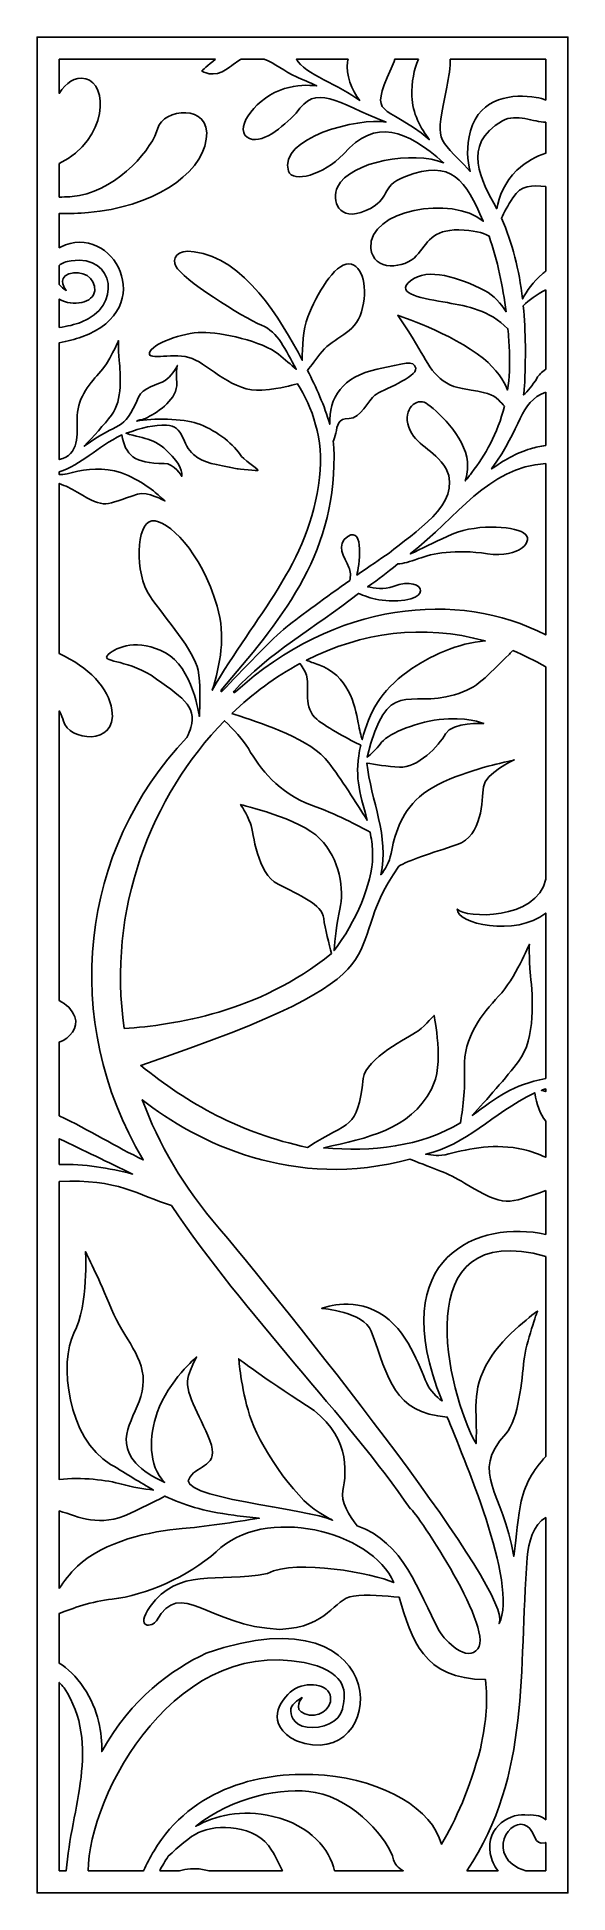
# Model space of a CAD drawing. Header units: centimetres. Extents: x -6.6 to -1.5, y -9 to 9.
import ezdxf

# ---------------------------------------------------------------- set-up
doc = ezdxf.new("R2010")
doc.units = ezdxf.units.CM
doc.header["$MEASUREMENT"] = 0
doc.layers.add('layer 1', color=7, linetype='Continuous')

msp = doc.modelspace()

# ---------------------------------------------------------------- linework, layer by layer
at = {"layer": 'layer 1', "color": 250}
for points, knots in [([(-1.71383, -9.00021), (-1.71383, -9.00021), (-2.63257, -9.00021), (-2.63257, -9.00021), (-2.63257, -9.00021), (-2.63257, -9.00021), (-3.08575, -9.00021), (-3.08575, -9.00021), (-3.08575, -9.00021), (-3.08575, -9.00021), (-3.75516, -9.00021), (-3.75516, -9.00021), (-3.75516, -9.00021), (-3.75516, -9.00021), (-4.15284, -9.00021), (-4.15284, -9.00021), (-4.15284, -9.00021), (-4.15284, -9.00021), (-4.68843, -9.00021), (-4.68843, -9.00021), (-4.68843, -9.00021), (-4.68843, -9.00021), (-5.10957, -9.00021), (-5.10957, -9.00021), (-5.10957, -9.00021), (-5.10957, -9.00021), (-5.41164, -9.00021), (-5.41164, -9.00021), (-5.41164, -9.00021), (-5.41164, -9.00021), (-5.54021, -9.00021), (-5.54021, -9.00021), (-5.54021, -9.00021), (-5.54021, -9.00021), (-5.54441, -9.00021), (-5.54441, -9.00021), (-5.54441, -9.00021), (-5.54441, -9.00021), (-5.69159, -9.00021), (-5.69159, -9.00021), (-5.69159, -9.00021), (-5.69159, -9.00021), (-6.14824, -9.00021), (-6.14824, -9.00021), (-6.14824, -9.00021), (-6.14824, -9.00021), (-6.36315, -9.00021), (-6.36315, -9.00021), (-6.36315, -9.00021), (-6.36315, -9.00021), (-6.42837, -9.00021), (-6.42837, -9.00021), (-6.42837, -9.00021), (-6.42837, -9.00021), (-6.64267, -9.00021), (-6.64267, -9.00021), (-6.64267, -9.00021), (-6.64267, -9.00021), (-6.64267, -8.78591), (-6.64267, -8.78591), (-6.64267, -8.78591), (-6.64267, -8.78591), (-6.64267, -6.81738), (-6.64267, -6.81738), (-6.64267, -6.81738), (-6.64267, -6.81738), (-6.64267, -6.69259), (-6.64267, -6.69259), (-6.64267, -6.69259), (-6.64267, -6.69259), (-6.64267, -5.27371), (-6.64267, -5.27371), (-6.64267, -5.27371), (-6.64267, -5.27371), (-6.64267, -5.04849), (-6.64267, -5.04849), (-6.64267, -5.04849), (-6.64267, -5.04849), (-6.64267, -2.09272), (-6.64267, -2.09272), (-6.64267, -2.09272), (-6.64267, -2.09272), (-6.64267, -1.95543), (-6.64267, -1.95543), (-6.64267, -1.95543), (-6.64267, -1.95543), (-6.64267, -1.57958), (-6.64267, -1.57958), (-6.64267, -1.57958), (-6.64267, -1.57958), (-6.64267, -1.349), (-6.64267, -1.349), (-6.64267, -1.349), (-6.64267, -1.349), (-6.64267, -0.69962), (-6.64267, -0.69962), (-6.64267, -0.69962), (-6.64267, -0.69962), (-6.64267, -0.53731), (-6.64267, -0.53731), (-6.64267, -0.53731), (-6.64267, -0.53731), (-6.64267, -0.36865), (-6.64267, -0.36865), (-6.64267, -0.36865), (-6.64267, -0.36865), (-6.64267, -0.30797), (-6.64267, -0.30797), (-6.64267, -0.30797), (-6.64267, -0.30797), (-6.64267, 0.5781), (-6.64267, 0.5781), (-6.64267, 0.5781), (-6.64267, 0.5781), (-6.64267, 1.09699), (-6.64267, 1.09699), (-6.64267, 1.09699), (-6.64267, 1.09699), (-6.64267, 2.73824), (-6.64267, 2.73824), (-6.64267, 2.73824), (-6.64267, 2.73824), (-6.64267, 3.10302), (-6.64267, 3.10302), (-6.64267, 3.10302), (-6.64267, 3.10302), (-6.64267, 6.01589), (-6.64267, 6.01589), (-6.64267, 6.01589), (-6.64267, 6.01589), (-6.64267, 6.17712), (-6.64267, 6.17712), (-6.64267, 6.17712), (-6.64267, 6.17712), (-6.64267, 7.31005), (-6.64267, 7.31005), (-6.64267, 7.31005), (-6.64267, 7.31005), (-6.64267, 7.46806), (-6.64267, 7.46806), (-6.64267, 7.46806), (-6.64267, 7.46806), (-6.64267, 7.69772), (-6.64267, 7.69772), (-6.64267, 7.69772), (-6.64267, 7.69772), (-6.64267, 8.04737), (-6.64267, 8.04737), (-6.64267, 8.04737), (-6.64267, 8.04737), (-6.64267, 8.78647), (-6.64267, 8.78647), (-6.64267, 8.78647), (-6.64267, 8.78647), (-6.64267, 9.00077), (-6.64267, 9.00077), (-6.64267, 9.00077), (-6.64267, 9.00077), (-6.42837, 9.00077), (-6.42837, 9.00077), (-6.42837, 9.00077), (-6.42837, 9.00077), (-4.57199, 9.00077), (-4.57199, 9.00077), (-4.57199, 9.00077), (-4.57199, 9.00077), (-4.42942, 9.00077), (-4.42942, 9.00077), (-4.42942, 9.00077), (-4.42942, 9.00077), (-4.242, 9.00077), (-4.242, 9.00077), (-4.242, 9.00077), (-4.242, 9.00077), (-4.01738, 9.00077), (-4.01738, 9.00077), (-4.01738, 9.00077), (-4.01738, 9.00077), (-3.4804, 9.00077), (-3.4804, 9.00077), (-3.4804, 9.00077), (-3.4804, 9.00077), (-3.17938, 9.00077), (-3.17938, 9.00077), (-3.17938, 9.00077), (-3.17938, 9.00077), (-1.71383, 9.00077), (-1.71383, 9.00077), (-1.71383, 9.00077), (-1.71383, 9.00077), (-1.49953, 9.00077), (-1.49953, 9.00077), (-1.49953, 9.00077), (-1.49953, 9.00077), (-1.49953, 8.78647), (-1.49953, 8.78647), (-1.49953, 8.78647), (-1.49953, 8.78647), (-1.49953, 7.90035), (-1.49953, 7.90035), (-1.49953, 7.90035), (-1.49953, 7.90035), (-1.49953, 7.5545), (-1.49953, 7.5545), (-1.49953, 7.5545), (-1.49953, 7.5545), (-1.49953, 6.88002), (-1.49953, 6.88002), (-1.49953, 6.88002), (-1.49953, 6.88002), (-1.49953, 6.65103), (-1.49953, 6.65103), (-1.49953, 6.65103), (-1.49953, 6.65103), (-1.49953, 5.88979), (-1.49953, 5.88979), (-1.49953, 5.88979), (-1.49953, 5.88979), (-1.49953, 5.6039), (-1.49953, 5.6039), (-1.49953, 5.6039), (-1.49953, 5.6039), (-1.49953, 5.06059), (-1.49953, 5.06059), (-1.49953, 5.06059), (-1.49953, 5.06059), (-1.49953, 4.85913), (-1.49953, 4.85913), (-1.49953, 4.85913), (-1.49953, 4.85913), (-1.49953, 3.07661), (-1.49953, 3.07661), (-1.49953, 3.07661), (-1.49953, 3.07661), (-1.49953, 2.75442), (-1.49953, 2.75442), (-1.49953, 2.75442), (-1.49953, 2.75442), (-1.49953, 0.77417), (-1.49953, 0.77417), (-1.49953, 0.77417), (-1.49953, 0.77417), (-1.49953, 0.5054), (-1.49953, 0.5054), (-1.49953, 0.5054), (-1.49953, 0.5054), (-1.49953, 0.21757), (-1.49953, 0.21757), (-1.49953, 0.21757), (-1.49953, 0.21757), (-1.49953, 0.20114), (-1.49953, 0.20114), (-1.49953, 0.20114), (-1.49953, 0.20114), (-1.49953, -0.57614), (-1.49953, -0.57614), (-1.49953, -0.57614), (-1.49953, -0.57614), (-1.49953, -1.01437), (-1.49953, -1.01437), (-1.49953, -1.01437), (-1.49953, -1.01437), (-1.49953, -1.05732), (-1.49953, -1.05732), (-1.49953, -1.05732), (-1.49953, -1.05732), (-1.49953, -1.13579), (-1.49953, -1.13579), (-1.49953, -1.13579), (-1.49953, -1.13579), (-1.49953, -1.26198), (-1.49953, -1.26198), (-1.49953, -1.26198), (-1.49953, -1.26198), (-1.49953, -1.64338), (-1.49953, -1.64338), (-1.49953, -1.64338), (-1.49953, -1.64338), (-1.49953, -1.98271), (-1.49953, -1.98271), (-1.49953, -1.98271), (-1.49953, -1.98271), (-1.49953, -2.13654), (-1.49953, -2.13654), (-1.49953, -2.13654), (-1.49953, -2.13654), (-1.49953, -2.68576), (-1.49953, -2.68576), (-1.49953, -2.68576), (-1.49953, -2.68576), (-1.49953, -3.02459), (-1.49953, -3.02459), (-1.49953, -3.02459), (-1.49953, -3.02459), (-1.49953, -4.56991), (-1.49953, -4.56991), (-1.49953, -4.56991), (-1.49953, -4.56991), (-1.49953, -5.15422), (-1.49953, -5.15422), (-1.49953, -5.15422), (-1.49953, -5.15422), (-1.49953, -8.78591), (-1.49953, -8.78591), (-1.49953, -8.78591), (-1.49953, -8.78591), (-1.49953, -8.82306), (-1.49953, -8.82306), (-1.49953, -8.82306), (-1.49953, -8.82306), (-1.49953, -8.95563), (-1.49953, -8.95563), (-1.49953, -8.95563), (-1.49953, -8.95563), (-1.49953, -9.00021), (-1.49953, -9.00021), (-1.49953, -9.00021), (-1.49953, -9.00021), (-1.71383, -9.00021), (-1.71383, -9.00021)], [0, 0, 0, 0, 0.01234568, 0.01234568, 0.01234568, 0.01234568, 0.02469136, 0.02469136, 0.02469136, 0.02469136, 0.03703704, 0.03703704, 0.03703704, 0.03703704, 0.04938272, 0.04938272, 0.04938272, 0.04938272, 0.0617284, 0.0617284, 0.0617284, 0.0617284, 0.07407407, 0.07407407, 0.07407407, 0.07407407, 0.08641975, 0.08641975, 0.08641975, 0.08641975, 0.09876543, 0.09876543, 0.09876543, 0.09876543, 0.11111111, 0.11111111, 0.11111111, 0.11111111, 0.12345679, 0.12345679, 0.12345679, 0.12345679, 0.13580247, 0.13580247, 0.13580247, 0.13580247, 0.14814815, 0.14814815, 0.14814815, 0.14814815, 0.16049383, 0.16049383, 0.16049383, 0.16049383, 0.17283951, 0.17283951, 0.17283951, 0.17283951, 0.18518519, 0.18518519, 0.18518519, 0.18518519, 0.19753086, 0.19753086, 0.19753086, 0.19753086, 0.20987654, 0.20987654, 0.20987654, 0.20987654, 0.22222222, 0.22222222, 0.22222222, 0.22222222, 0.2345679, 0.2345679, 0.2345679, 0.2345679, 0.24691358, 0.24691358, 0.24691358, 0.24691358, 0.25925926, 0.25925926, 0.25925926, 0.25925926, 0.27160494, 0.27160494, 0.27160494, 0.27160494, 0.28395062, 0.28395062, 0.28395062, 0.28395062, 0.2962963, 0.2962963, 0.2962963, 0.2962963, 0.30864198, 0.30864198, 0.30864198, 0.30864198, 0.32098765, 0.32098765, 0.32098765, 0.32098765, 0.33333333, 0.33333333, 0.33333333, 0.33333333, 0.34567901, 0.34567901, 0.34567901, 0.34567901, 0.35802469, 0.35802469, 0.35802469, 0.35802469, 0.37037037, 0.37037037, 0.37037037, 0.37037037, 0.38271605, 0.38271605, 0.38271605, 0.38271605, 0.39506173, 0.39506173, 0.39506173, 0.39506173, 0.40740741, 0.40740741, 0.40740741, 0.40740741, 0.41975309, 0.41975309, 0.41975309, 0.41975309, 0.43209877, 0.43209877, 0.43209877, 0.43209877, 0.44444444, 0.44444444, 0.44444444, 0.44444444, 0.45679012, 0.45679012, 0.45679012, 0.45679012, 0.4691358, 0.4691358, 0.4691358, 0.4691358, 0.48148148, 0.48148148, 0.48148148, 0.48148148, 0.49382716, 0.49382716, 0.49382716, 0.49382716, 0.50617284, 0.50617284, 0.50617284, 0.50617284, 0.51851852, 0.51851852, 0.51851852, 0.51851852, 0.5308642, 0.5308642, 0.5308642, 0.5308642, 0.54320988, 0.54320988, 0.54320988, 0.54320988, 0.55555556, 0.55555556, 0.55555556, 0.55555556, 0.56790123, 0.56790123, 0.56790123, 0.56790123, 0.58024691, 0.58024691, 0.58024691, 0.58024691, 0.59259259, 0.59259259, 0.59259259, 0.59259259, 0.60493827, 0.60493827, 0.60493827, 0.60493827, 0.61728395, 0.61728395, 0.61728395, 0.61728395, 0.62962963, 0.62962963, 0.62962963, 0.62962963, 0.64197531, 0.64197531, 0.64197531, 0.64197531, 0.65432099, 0.65432099, 0.65432099, 0.65432099, 0.66666667, 0.66666667, 0.66666667, 0.66666667, 0.67901235, 0.67901235, 0.67901235, 0.67901235, 0.69135802, 0.69135802, 0.69135802, 0.69135802, 0.7037037, 0.7037037, 0.7037037, 0.7037037, 0.71604938, 0.71604938, 0.71604938, 0.71604938, 0.72839506, 0.72839506, 0.72839506, 0.72839506, 0.74074074, 0.74074074, 0.74074074, 0.74074074, 0.75308642, 0.75308642, 0.75308642, 0.75308642, 0.7654321, 0.7654321, 0.7654321, 0.7654321, 0.77777778, 0.77777778, 0.77777778, 0.77777778, 0.79012346, 0.79012346, 0.79012346, 0.79012346, 0.80246914, 0.80246914, 0.80246914, 0.80246914, 0.81481481, 0.81481481, 0.81481481, 0.81481481, 0.82716049, 0.82716049, 0.82716049, 0.82716049, 0.83950617, 0.83950617, 0.83950617, 0.83950617, 0.85185185, 0.85185185, 0.85185185, 0.85185185, 0.86419753, 0.86419753, 0.86419753, 0.86419753, 0.87654321, 0.87654321, 0.87654321, 0.87654321, 0.88888889, 0.88888889, 0.88888889, 0.88888889, 0.90123457, 0.90123457, 0.90123457, 0.90123457, 0.91358025, 0.91358025, 0.91358025, 0.91358025, 0.92592593, 0.92592593, 0.92592593, 0.92592593, 0.9382716, 0.9382716, 0.9382716, 0.9382716, 0.95061728, 0.95061728, 0.95061728, 0.95061728, 0.96296296, 0.96296296, 0.96296296, 0.96296296, 0.97530864, 0.97530864, 0.97530864, 0.97530864, 1, 1, 1, 1]), ([(-4.91269, 8.78647), (-4.99136, 8.72931), (-5.0472, 8.673), (-5.0472, 8.673), (-5.0472, 8.673), (-5.0472, 8.673), (-4.93481, 8.59498), (-4.80197, 8.69207), (-4.80197, 8.69207), (-4.73988, 8.73741), (-4.69893, 8.76773), (-4.6644, 8.78647), (-4.6644, 8.78647), (-4.6644, 8.78647), (-4.44253, 8.78647), (-4.44253, 8.78647), (-4.44253, 8.78647), (-4.33552, 8.74649), (-4.24913, 8.66798), (-4.12881, 8.61563), (-4.12881, 8.61563), (-4.07644, 8.59284), (-4.00899, 8.56292), (-3.93226, 8.52754), (-3.93226, 8.52754), (-4.01744, 8.53783), (-4.12712, 8.53752), (-4.24493, 8.50182), (-4.24493, 8.50182), (-4.50653, 8.42271), (-4.7375, 8.12604), (-4.60843, 8.03122), (-4.60843, 8.03122), (-4.47938, 7.93638), (-4.25995, 8.13418), (-4.13279, 8.26237), (-4.13279, 8.26237), (-3.93764, 8.55869), (-3.74643, 8.36611), (-3.26114, 8.17606), (-3.26114, 8.17606), (-3.52545, 8.2248), (-4.31247, 8.02267), (-4.20812, 7.69977), (-4.20812, 7.69977), (-4.16594, 7.58116), (-3.8664, 7.66506), (-3.67476, 7.86492), (-3.67476, 7.86492), (-3.36439, 8.22273), (-3.0584, 8.09619), (-2.70406, 7.78266), (-2.70406, 7.78266), (-2.99163, 7.90047), (-3.60669, 7.80058), (-3.7307, 7.54666), (-3.7307, 7.54666), (-3.79223, 7.42092), (-3.7246, 7.20035), (-3.45856, 7.31767), (-3.45856, 7.31767), (-3.19251, 7.43482), (-3.33828, 7.54628), (-3.07403, 7.64827), (-3.07403, 7.64827), (-2.62172, 7.82301), (-2.49059, 7.61141), (-2.31949, 7.21486), (-2.31949, 7.21486), (-2.62019, 7.46782), (-3.43948, 7.32896), (-3.40793, 6.9524), (-3.40793, 6.9524), (-3.3884, 6.72037), (-3.07561, 6.75704), (-2.96792, 6.87908), (-2.96792, 6.87908), (-2.8602, 7.0012), (-2.81636, 7.13603), (-2.55534, 7.13086), (-2.55534, 7.13086), (-2.41451, 7.12794), (-2.32772, 7.10671), (-2.2634, 7.06999), (-2.2634, 7.06999), (-2.17924, 6.83298), (-2.12845, 6.57847), (-2.09868, 6.33669), (-2.09868, 6.33669), (-2.1472, 6.41651), (-2.21464, 6.49499), (-2.30653, 6.54235), (-2.30653, 6.54235), (-2.55327, 6.66956), (-2.85915, 6.77055), (-3.02423, 6.63767), (-3.02423, 6.63767), (-3.18939, 6.5047), (-2.89489, 6.46608), (-2.66607, 6.42492), (-2.66607, 6.42492), (-2.47105, 6.38983), (-2.26269, 6.35305), (-2.08082, 6.17153), (-2.08082, 6.17153), (-2.07442, 6.09962), (-2.06958, 6.02959), (-2.06618, 5.96236), (-2.06618, 5.96236), (-2.05907, 5.82225), (-2.06604, 5.69416), (-2.08353, 5.57649), (-2.08353, 5.57649), (-2.12017, 5.66883), (-2.18889, 5.77758), (-2.3185, 5.88247), (-2.3185, 5.88247), (-2.63427, 6.13796), (-3.14775, 6.30171), (-3.14775, 6.30171), (-3.14775, 6.30171), (-3.14775, 6.30171), (-3.09099, 6.228), (-2.96605, 6.01826), (-2.96605, 6.01826), (-2.84111, 5.80855), (-2.76815, 5.63381), (-2.52082, 5.59111), (-2.52082, 5.59111), (-2.27353, 5.54848), (-2.23652, 5.54554), (-2.16958, 5.47877), (-2.16958, 5.47877), (-2.14974, 5.45899), (-2.13103, 5.43944), (-2.11405, 5.42153), (-2.11405, 5.42153), (-2.18057, 5.15038), (-2.30373, 4.94197), (-2.42937, 4.77703), (-2.42937, 4.77703), (-2.44925, 4.75091), (-2.47084, 4.72394), (-2.49328, 4.69652), (-2.49328, 4.69652), (-2.47764, 4.75181), (-2.46845, 4.81372), (-2.47329, 4.88037), (-2.47329, 4.88037), (-2.49106, 5.12766), (-2.78657, 5.39701), (-2.87378, 5.45009), (-2.87378, 5.45009), (-2.961, 5.50309), (-3.10403, 5.39906), (-3.04118, 5.21739), (-3.04118, 5.21739), (-2.9784, 5.03564), (-2.80333, 5.01412), (-2.67752, 4.81202), (-2.67752, 4.81202), (-2.51337, 4.46956), (-3.0045, 4.19059), (-3.2312, 3.99521), (-3.2312, 3.99521), (-3.32156, 3.934), (-3.41949, 3.86971), (-3.54382, 3.78209), (-3.54382, 3.78209), (-3.52557, 3.85583), (-3.46496, 4.26166), (-3.63264, 4.15769), (-3.63264, 4.15769), (-3.75356, 4.0827), (-3.66599, 3.95285), (-3.62115, 3.85709), (-3.62115, 3.85709), (-3.60295, 3.81817), (-3.60419, 3.77197), (-3.61194, 3.73079), (-3.61194, 3.73079), (-3.83762, 3.57123), (-4.07986, 3.39516), (-4.23131, 3.27536), (-4.23131, 3.27536), (-4.34567, 3.18484), (-4.68053, 2.83584), (-4.84321, 2.66193), (-4.84321, 2.66193), (-4.85528, 2.64424), (-4.86735, 2.65655), (-4.86053, 2.66552), (-4.86053, 2.66552), (-4.29725, 3.32291), (-3.75579, 3.95773), (-3.76563, 4.93666), (-3.76563, 4.93666), (-3.76413, 4.98277), (-3.76753, 5.02955), (-3.7735, 5.07682), (-3.7735, 5.07682), (-3.76575, 5.0982), (-3.75682, 5.12581), (-3.74902, 5.15822), (-3.74902, 5.15822), (-3.73085, 5.23361), (-3.73206, 5.30284), (-3.62005, 5.30176), (-3.62005, 5.30176), (-3.50807, 5.30049), (-3.43109, 5.47884), (-3.3693, 5.52764), (-3.3693, 5.52764), (-3.30751, 5.57661), (-2.95633, 5.70246), (-2.97426, 5.78839), (-2.97426, 5.78839), (-2.99228, 5.87435), (-3.08094, 5.83533), (-3.34909, 5.77969), (-3.34909, 5.77969), (-3.68407, 5.71029), (-3.81683, 5.50043), (-3.80749, 5.2457), (-3.80749, 5.2457), (-3.85617, 5.42537), (-3.94015, 5.60516), (-4.02277, 5.76754), (-4.02277, 5.76754), (-3.98927, 5.8124), (-3.93942, 5.87825), (-3.88023, 5.95245), (-3.88023, 5.95245), (-3.77069, 6.08973), (-3.56158, 6.11926), (-3.49869, 6.33719), (-3.49869, 6.33719), (-3.43585, 6.55495), (-3.48218, 6.79693), (-3.62194, 6.80035), (-3.62194, 6.80035), (-3.76171, 6.80376), (-3.93719, 6.50262), (-4.01861, 6.28615), (-4.01861, 6.28615), (-4.06505, 6.16256), (-4.07454, 5.99142), (-4.07414, 5.86693), (-4.07414, 5.86693), (-4.28039, 6.26308), (-4.63984, 6.86365), (-5.12186, 6.9192), (-5.12186, 6.9192), (-5.29586, 6.94365), (-5.33589, 6.84794), (-5.29715, 6.77939), (-5.29715, 6.77939), (-5.24572, 6.66001), (-4.65451, 6.28271), (-4.46718, 6.20645), (-4.46718, 6.20645), (-4.30876, 6.14188), (-4.23648, 5.96855), (-4.13224, 5.77973), (-4.13224, 5.77973), (-4.18109, 5.82143), (-4.24097, 5.87211), (-4.30397, 5.92456), (-4.30397, 5.92456), (-4.45728, 6.05187), (-4.85832, 6.13751), (-5.04533, 6.137), (-5.04533, 6.137), (-5.23232, 6.13642), (-5.53536, 6.02221), (-5.55445, 5.93911), (-5.55445, 5.93911), (-5.57356, 5.8561), (-5.31023, 5.95046), (-5.1405, 5.88328), (-5.1405, 5.88328), (-4.97079, 5.81602), (-4.74009, 5.55183), (-4.46624, 5.57628), (-4.46624, 5.57628), (-4.24454, 5.59603), (-4.19857, 5.61876), (-4.11998, 5.63915), (-4.11998, 5.63915), (-3.97947, 5.41276), (-3.86138, 5.10801), (-3.90573, 4.72982), (-3.90573, 4.72982), (-4.00527, 3.8798), (-4.5291, 3.39778), (-4.94567, 2.66616), (-4.94567, 2.66616), (-4.86974, 2.91445), (-4.81159, 3.18224), (-4.89862, 3.48184), (-4.89862, 3.48184), (-5.05177, 4.00893), (-5.37904, 4.32681), (-5.53069, 4.30812), (-5.53069, 4.30812), (-5.68235, 4.28944), (-5.70247, 3.79915), (-5.55061, 3.57961), (-5.55061, 3.57961), (-5.39877, 3.3601), (-5.11791, 3.0459), (-5.08381, 2.85877), (-5.08381, 2.85877), (-5.04964, 2.67163), (-5.07072, 2.41199), (-5.07072, 2.41199), (-5.07072, 2.41199), (-5.07072, 2.41199), (-5.1358, 2.89358), (-5.40014, 3.02981), (-5.40014, 3.02981), (-5.66452, 3.16602), (-5.86966, 3.09004), (-5.95354, 3.0122), (-5.95354, 3.0122), (-6.03741, 2.93432), (-5.79052, 2.96856), (-5.53804, 2.81021), (-5.53804, 2.81021), (-5.24849, 2.6055), (-5.09082, 2.51548), (-5.15257, 2.30518), (-5.15257, 2.30518), (-5.16139, 2.27513), (-5.17469, 2.24264), (-5.19272, 2.207), (-5.19272, 2.207), (-6.22574, 1.12115), (-6.4227, -0.53427), (-5.61521, -1.88977), (-5.61521, -1.88977), (-5.86603, -1.77004), (-6.14375, -1.59839), (-6.42837, -1.46142), (-6.42837, -1.46142), (-6.42837, -1.46142), (-6.42837, -0.74787), (-6.42837, -0.74787), (-6.42837, -0.74787), (-6.32426, -0.70989), (-6.2378, -0.60622), (-6.27763, -0.50364), (-6.27763, -0.50364), (-6.30536, -0.43221), (-6.35847, -0.37841), (-6.42837, -0.34531), (-6.42837, -0.34531), (-6.42837, 0.59447), (-6.42837, 1.52145), (-6.42837, 2.46548), (-6.42837, 2.46548), (-6.40849, 2.42822), (-6.39474, 2.39414), (-6.38798, 2.36532), (-6.38798, 2.36532), (-6.34493, 2.18162), (-5.86663, 2.11219), (-5.91756, 2.47223), (-5.91756, 2.47223), (-5.94863, 2.69184), (-6.14483, 2.88868), (-6.42837, 3.02082), (-6.42837, 3.02082), (-6.42837, 3.02082), (-6.42837, 4.67111), (-6.42837, 4.67111), (-6.42837, 4.67111), (-6.36642, 4.64665), (-6.31675, 4.62464), (-6.25324, 4.58629), (-6.25324, 4.58629), (-5.97036, 4.41544), (-5.99461, 4.46672), (-5.66966, 4.56728), (-5.66966, 4.56728), (-5.57359, 4.59701), (-5.40493, 4.50238), (-5.40493, 4.50238), (-5.40493, 4.50238), (-5.40493, 4.50238), (-5.40493, 4.50238), (-5.46841, 4.56002), (-5.46841, 4.56002), (-5.53192, 4.61764), (-5.71922, 4.75404), (-5.89146, 4.79348), (-5.89146, 4.79348), (-6.06374, 4.83289), (-6.22051, 4.79982), (-6.3505, 4.76578), (-6.3505, 4.76578), (-6.38232, 4.75746), (-6.40647, 4.75594), (-6.42837, 4.7571), (-6.42837, 4.7571), (-6.42837, 4.7571), (-6.42837, 4.78245), (-6.42837, 4.78245), (-6.42837, 4.78245), (-6.21469, 4.85377), (-6.06739, 5.02081), (-5.82127, 5.14244), (-5.82127, 5.14244), (-5.7919, 4.9523), (-5.70104, 4.86034), (-5.41316, 4.86583), (-5.41316, 4.86583), (-5.31218, 4.86773), (-5.24152, 4.73994), (-5.24152, 4.73994), (-5.24152, 4.73994), (-5.24152, 4.73994), (-5.22298, 4.8234), (-5.33468, 4.93492), (-5.33468, 4.93492), (-5.48608, 5.11021), (-5.59305, 5.10149), (-5.78069, 5.15747), (-5.78069, 5.15747), (-5.62947, 5.2107), (-5.50525, 5.24189), (-5.39052, 5.23777), (-5.39052, 5.23777), (-5.21614, 5.23145), (-5.2418, 5.04429), (-5.12683, 4.95158), (-5.12683, 4.95158), (-5.01185, 4.85891), (-4.92428, 4.86132), (-4.70549, 4.81463), (-4.70549, 4.81463), (-4.70282, 4.81406), (-4.49065, 4.78744), (-4.50138, 4.80064), (-4.50138, 4.80064), (-4.51541, 4.8179), (-4.64638, 4.90713), (-4.67632, 4.95189), (-4.67632, 4.95189), (-4.75596, 5.07097), (-4.92764, 5.19778), (-5.0921, 5.25351), (-5.0921, 5.25351), (-5.22807, 5.2996), (-5.52447, 5.3078), (-5.67762, 5.27602), (-5.67762, 5.27602), (-5.65449, 5.29249), (-5.62103, 5.28454), (-5.57402, 5.31079), (-5.57402, 5.31079), (-5.46235, 5.37317), (-5.28006, 5.48831), (-5.28972, 5.64909), (-5.28972, 5.64909), (-5.29616, 5.75665), (-5.28879, 5.79922), (-5.28327, 5.81569), (-5.28327, 5.81569), (-5.29828, 5.787), (-5.34522, 5.70402), (-5.40265, 5.6698), (-5.40265, 5.6698), (-5.47261, 5.62807), (-5.62233, 5.60027), (-5.66203, 5.50763), (-5.66203, 5.50763), (-5.80443, 5.15697), (-5.84926, 5.28472), (-6.18643, 5.03254), (-6.18643, 5.03254), (-6.10265, 5.12505), (-5.99292, 5.24112), (-5.92211, 5.33444), (-5.92211, 5.33444), (-5.81175, 5.47985), (-5.83543, 5.73522), (-5.84726, 5.8629), (-5.84726, 5.8629), (-5.85908, 5.99059), (-5.85475, 6.05683), (-5.85475, 6.05683), (-5.85475, 6.05683), (-5.85475, 6.05683), (-5.94258, 5.84423), (-6.04372, 5.73722), (-6.04372, 5.73722), (-6.14486, 5.6302), (-6.26227, 5.47951), (-6.25404, 5.29662), (-6.25404, 5.29662), (-6.25408, 5.15292), (-6.23145, 4.94817), (-6.42837, 4.90298), (-6.42837, 4.90298), (-6.42837, 4.90298), (-6.42837, 6.03678), (-6.42837, 6.03678), (-6.42837, 6.03678), (-6.3504, 6.04985), (-6.27671, 6.06872), (-6.2093, 6.09311), (-6.2093, 6.09311), (-5.44656, 6.36906), (-5.91243, 7.21844), (-6.41571, 6.96446), (-6.41571, 6.96446), (-6.42003, 6.96228), (-6.42425, 6.96006), (-6.42837, 6.9578), (-6.42837, 6.9578), (-6.42837, 6.9578), (-6.42837, 7.29134), (-6.42837, 7.29134), (-6.42837, 7.29134), (-6.33251, 7.28777), (-6.23736, 7.2905), (-6.14453, 7.29875), (-6.14453, 7.29875), (-5.54867, 7.35161), (-5.05416, 7.65049), (-5.00322, 8.01048), (-5.00322, 8.01048), (-4.95229, 8.37052), (-5.4306, 8.30109), (-5.47365, 8.11739), (-5.47365, 8.11739), (-5.51669, 7.93377), (-5.84335, 7.53653), (-6.23354, 7.46497), (-6.23354, 7.46497), (-6.29305, 7.45408), (-6.35868, 7.44886), (-6.42837, 7.44945), (-6.42837, 7.44945), (-6.42837, 7.44945), (-6.42837, 7.77412), (-6.42837, 7.77412), (-6.42837, 7.77412), (-5.9453, 8.01315), (-5.95896, 8.55151), (-6.17214, 8.59768), (-6.17214, 8.59768), (-6.2814, 8.62137), (-6.3606, 8.55643), (-6.42837, 8.45535), (-6.42837, 8.45535), (-6.42837, 8.45535), (-6.42837, 8.78647), (-6.42837, 8.78647), (-6.42837, 8.78647), (-6.42837, 8.78647), (-4.91269, 8.78647), (-4.91269, 8.78647)], [0, 0, 0, 0, 0.00704225, 0.00704225, 0.00704225, 0.00704225, 0.01408451, 0.01408451, 0.01408451, 0.01408451, 0.02112676, 0.02112676, 0.02112676, 0.02112676, 0.02816901, 0.02816901, 0.02816901, 0.02816901, 0.03521127, 0.03521127, 0.03521127, 0.03521127, 0.04225352, 0.04225352, 0.04225352, 0.04225352, 0.04929577, 0.04929577, 0.04929577, 0.04929577, 0.05633803, 0.05633803, 0.05633803, 0.05633803, 0.06338028, 0.06338028, 0.06338028, 0.06338028, 0.07042254, 0.07042254, 0.07042254, 0.07042254, 0.07746479, 0.07746479, 0.07746479, 0.07746479, 0.08450704, 0.08450704, 0.08450704, 0.08450704, 0.0915493, 0.0915493, 0.0915493, 0.0915493, 0.09859155, 0.09859155, 0.09859155, 0.09859155, 0.1056338, 0.1056338, 0.1056338, 0.1056338, 0.11267606, 0.11267606, 0.11267606, 0.11267606, 0.11971831, 0.11971831, 0.11971831, 0.11971831, 0.12676056, 0.12676056, 0.12676056, 0.12676056, 0.13380282, 0.13380282, 0.13380282, 0.13380282, 0.14084507, 0.14084507, 0.14084507, 0.14084507, 0.14788732, 0.14788732, 0.14788732, 0.14788732, 0.15492958, 0.15492958, 0.15492958, 0.15492958, 0.16197183, 0.16197183, 0.16197183, 0.16197183, 0.16901408, 0.16901408, 0.16901408, 0.16901408, 0.17605634, 0.17605634, 0.17605634, 0.17605634, 0.18309859, 0.18309859, 0.18309859, 0.18309859, 0.19014085, 0.19014085, 0.19014085, 0.19014085, 0.1971831, 0.1971831, 0.1971831, 0.1971831, 0.20422535, 0.20422535, 0.20422535, 0.20422535, 0.21126761, 0.21126761, 0.21126761, 0.21126761, 0.21830986, 0.21830986, 0.21830986, 0.21830986, 0.22535211, 0.22535211, 0.22535211, 0.22535211, 0.23239437, 0.23239437, 0.23239437, 0.23239437, 0.23943662, 0.23943662, 0.23943662, 0.23943662, 0.24647887, 0.24647887, 0.24647887, 0.24647887, 0.25352113, 0.25352113, 0.25352113, 0.25352113, 0.26056338, 0.26056338, 0.26056338, 0.26056338, 0.26760563, 0.26760563, 0.26760563, 0.26760563, 0.27464789, 0.27464789, 0.27464789, 0.27464789, 0.28169014, 0.28169014, 0.28169014, 0.28169014, 0.28873239, 0.28873239, 0.28873239, 0.28873239, 0.29577465, 0.29577465, 0.29577465, 0.29577465, 0.3028169, 0.3028169, 0.3028169, 0.3028169, 0.30985915, 0.30985915, 0.30985915, 0.30985915, 0.31690141, 0.31690141, 0.31690141, 0.31690141, 0.32394366, 0.32394366, 0.32394366, 0.32394366, 0.33098592, 0.33098592, 0.33098592, 0.33098592, 0.33802817, 0.33802817, 0.33802817, 0.33802817, 0.34507042, 0.34507042, 0.34507042, 0.34507042, 0.35211268, 0.35211268, 0.35211268, 0.35211268, 0.35915493, 0.35915493, 0.35915493, 0.35915493, 0.36619718, 0.36619718, 0.36619718, 0.36619718, 0.37323944, 0.37323944, 0.37323944, 0.37323944, 0.38028169, 0.38028169, 0.38028169, 0.38028169, 0.38732394, 0.38732394, 0.38732394, 0.38732394, 0.3943662, 0.3943662, 0.3943662, 0.3943662, 0.40140845, 0.40140845, 0.40140845, 0.40140845, 0.4084507, 0.4084507, 0.4084507, 0.4084507, 0.41549296, 0.41549296, 0.41549296, 0.41549296, 0.42253521, 0.42253521, 0.42253521, 0.42253521, 0.42957746, 0.42957746, 0.42957746, 0.42957746, 0.43661972, 0.43661972, 0.43661972, 0.43661972, 0.44366197, 0.44366197, 0.44366197, 0.44366197, 0.45070423, 0.45070423, 0.45070423, 0.45070423, 0.45774648, 0.45774648, 0.45774648, 0.45774648, 0.46478873, 0.46478873, 0.46478873, 0.46478873, 0.47183099, 0.47183099, 0.47183099, 0.47183099, 0.47887324, 0.47887324, 0.47887324, 0.47887324, 0.48591549, 0.48591549, 0.48591549, 0.48591549, 0.49295775, 0.49295775, 0.49295775, 0.49295775, 0.5, 0.5, 0.5, 0.5, 0.50704225, 0.50704225, 0.50704225, 0.50704225, 0.51408451, 0.51408451, 0.51408451, 0.51408451, 0.52112676, 0.52112676, 0.52112676, 0.52112676, 0.52816901, 0.52816901, 0.52816901, 0.52816901, 0.53521127, 0.53521127, 0.53521127, 0.53521127, 0.54225352, 0.54225352, 0.54225352, 0.54225352, 0.54929577, 0.54929577, 0.54929577, 0.54929577, 0.55633803, 0.55633803, 0.55633803, 0.55633803, 0.56338028, 0.56338028, 0.56338028, 0.56338028, 0.57042254, 0.57042254, 0.57042254, 0.57042254, 0.57746479, 0.57746479, 0.57746479, 0.57746479, 0.58450704, 0.58450704, 0.58450704, 0.58450704, 0.5915493, 0.5915493, 0.5915493, 0.5915493, 0.59859155, 0.59859155, 0.59859155, 0.59859155, 0.6056338, 0.6056338, 0.6056338, 0.6056338, 0.61267606, 0.61267606, 0.61267606, 0.61267606, 0.61971831, 0.61971831, 0.61971831, 0.61971831, 0.62676056, 0.62676056, 0.62676056, 0.62676056, 0.63380282, 0.63380282, 0.63380282, 0.63380282, 0.64084507, 0.64084507, 0.64084507, 0.64084507, 0.64788732, 0.64788732, 0.64788732, 0.64788732, 0.65492958, 0.65492958, 0.65492958, 0.65492958, 0.66197183, 0.66197183, 0.66197183, 0.66197183, 0.66901408, 0.66901408, 0.66901408, 0.66901408, 0.67605634, 0.67605634, 0.67605634, 0.67605634, 0.68309859, 0.68309859, 0.68309859, 0.68309859, 0.69014085, 0.69014085, 0.69014085, 0.69014085, 0.6971831, 0.6971831, 0.6971831, 0.6971831, 0.70422535, 0.70422535, 0.70422535, 0.70422535, 0.71126761, 0.71126761, 0.71126761, 0.71126761, 0.71830986, 0.71830986, 0.71830986, 0.71830986, 0.72535211, 0.72535211, 0.72535211, 0.72535211, 0.73239437, 0.73239437, 0.73239437, 0.73239437, 0.73943662, 0.73943662, 0.73943662, 0.73943662, 0.74647887, 0.74647887, 0.74647887, 0.74647887, 0.75352113, 0.75352113, 0.75352113, 0.75352113, 0.76056338, 0.76056338, 0.76056338, 0.76056338, 0.76760563, 0.76760563, 0.76760563, 0.76760563, 0.77464789, 0.77464789, 0.77464789, 0.77464789, 0.78169014, 0.78169014, 0.78169014, 0.78169014, 0.78873239, 0.78873239, 0.78873239, 0.78873239, 0.79577465, 0.79577465, 0.79577465, 0.79577465, 0.8028169, 0.8028169, 0.8028169, 0.8028169, 0.80985915, 0.80985915, 0.80985915, 0.80985915, 0.81690141, 0.81690141, 0.81690141, 0.81690141, 0.82394366, 0.82394366, 0.82394366, 0.82394366, 0.83098592, 0.83098592, 0.83098592, 0.83098592, 0.83802817, 0.83802817, 0.83802817, 0.83802817, 0.84507042, 0.84507042, 0.84507042, 0.84507042, 0.85211268, 0.85211268, 0.85211268, 0.85211268, 0.85915493, 0.85915493, 0.85915493, 0.85915493, 0.86619718, 0.86619718, 0.86619718, 0.86619718, 0.87323944, 0.87323944, 0.87323944, 0.87323944, 0.88028169, 0.88028169, 0.88028169, 0.88028169, 0.88732394, 0.88732394, 0.88732394, 0.88732394, 0.8943662, 0.8943662, 0.8943662, 0.8943662, 0.90140845, 0.90140845, 0.90140845, 0.90140845, 0.9084507, 0.9084507, 0.9084507, 0.9084507, 0.91549296, 0.91549296, 0.91549296, 0.91549296, 0.92253521, 0.92253521, 0.92253521, 0.92253521, 0.92957746, 0.92957746, 0.92957746, 0.92957746, 0.93661972, 0.93661972, 0.93661972, 0.93661972, 0.94366197, 0.94366197, 0.94366197, 0.94366197, 0.95070423, 0.95070423, 0.95070423, 0.95070423, 0.95774648, 0.95774648, 0.95774648, 0.95774648, 0.96478873, 0.96478873, 0.96478873, 0.96478873, 0.97183099, 0.97183099, 0.97183099, 0.97183099, 0.97887324, 0.97887324, 0.97887324, 0.97887324, 0.98591549, 0.98591549, 0.98591549, 0.98591549, 1, 1, 1, 1]), ([(-3.62997, 8.78647), (-3.63199, 8.77813), (-3.63373, 8.76961), (-3.63518, 8.76093), (-3.63518, 8.76093), (-3.65545, 8.63938), (-3.58969, 8.48563), (-3.51657, 8.38691), (-3.51657, 8.38691), (-3.70076, 8.52983), (-4.05672, 8.64374), (-4.12994, 8.78647), (-4.12994, 8.78647), (-4.12994, 8.78647), (-3.62997, 8.78647), (-3.62997, 8.78647)], [0, 0, 0, 0, 0.2, 0.2, 0.2, 0.2, 0.4, 0.4, 0.4, 0.4, 0.6, 0.6, 0.6, 0.6, 1, 1, 1, 1]), ([(-2.94743, 8.78647), (-2.99117, 8.69244), (-3.01375, 8.56373), (-3.01078, 8.42704), (-3.01078, 8.42704), (-3.00732, 8.26538), (-2.92484, 8.11237), (-2.84209, 8.00693), (-2.84209, 8.00693), (-3.29118, 8.38027), (-3.43144, 8.19563), (-3.21285, 8.69671), (-3.21285, 8.69671), (-3.19756, 8.72831), (-3.18566, 8.75829), (-3.17684, 8.78647), (-3.17684, 8.78647), (-3.17684, 8.78647), (-2.94743, 8.78647), (-2.94743, 8.78647)], [0, 0, 0, 0, 0.16666667, 0.16666667, 0.16666667, 0.16666667, 0.33333333, 0.33333333, 0.33333333, 0.33333333, 0.5, 0.5, 0.5, 0.5, 0.66666667, 0.66666667, 0.66666667, 0.66666667, 1, 1, 1, 1]), ([(-1.71383, 8.78647), (-1.71383, 8.78647), (-1.71383, 8.39051), (-1.71383, 8.39051), (-1.71383, 8.39051), (-1.73951, 8.40184), (-1.77029, 8.4108), (-1.80659, 8.41623), (-1.80659, 8.41623), (-2.02704, 8.44898), (-2.34717, 8.42833), (-2.44289, 8.09012), (-2.44289, 8.09012), (-2.48684, 7.93494), (-2.47313, 7.79982), (-2.44564, 7.69876), (-2.44564, 7.69876), (-2.78314, 8.05626), (-2.78191, 7.9644), (-2.67337, 8.51564), (-2.67337, 8.51564), (-2.6531, 8.61865), (-2.63743, 8.71313), (-2.63971, 8.78647), (-2.63971, 8.78647), (-2.63971, 8.78647), (-1.71383, 8.78647), (-1.71383, 8.78647)], [0, 0, 0, 0, 0.125, 0.125, 0.125, 0.125, 0.25, 0.25, 0.25, 0.25, 0.375, 0.375, 0.375, 0.375, 0.5, 0.5, 0.5, 0.5, 0.625, 0.625, 0.625, 0.625, 0.75, 0.75, 0.75, 0.75, 1, 1, 1, 1]), ([(-1.71383, 8.17612), (-1.71383, 8.17612), (-1.71383, 7.8742), (-1.71383, 7.8742), (-1.71383, 7.8742), (-1.80418, 7.84643), (-1.89941, 7.79492), (-1.99234, 7.70862), (-1.99234, 7.70862), (-2.11367, 7.59595), (-2.16636, 7.45486), (-2.18904, 7.33624), (-2.18904, 7.33624), (-2.33583, 7.61526), (-2.54335, 7.94822), (-2.13234, 8.1884), (-2.13234, 8.1884), (-1.9985, 8.26668), (-1.82579, 8.17159), (-1.71383, 8.17612)], [0, 0, 0, 0, 0.16666667, 0.16666667, 0.16666667, 0.16666667, 0.33333333, 0.33333333, 0.33333333, 0.33333333, 0.5, 0.5, 0.5, 0.5, 0.66666667, 0.66666667, 0.66666667, 0.66666667, 1, 1, 1, 1]), ([(-1.71383, 7.5524), (-1.71383, 7.5524), (-1.71383, 6.73203), (-1.71383, 6.73203), (-1.71383, 6.73203), (-1.72439, 6.72338), (-1.73494, 6.71453), (-1.74547, 6.70546), (-1.74547, 6.70546), (-1.83756, 6.62597), (-1.89849, 6.53826), (-1.93886, 6.46141), (-1.93886, 6.46141), (-1.97127, 6.73982), (-2.03503, 7.00557), (-2.14376, 7.24323), (-2.14376, 7.24323), (-2.11714, 7.29916), (-2.08086, 7.36753), (-2.03279, 7.44286), (-2.03279, 7.44286), (-1.9506, 7.57171), (-1.84888, 7.56163), (-1.71383, 7.5524)], [0, 0, 0, 0, 0.14285714, 0.14285714, 0.14285714, 0.14285714, 0.28571429, 0.28571429, 0.28571429, 0.28571429, 0.42857143, 0.42857143, 0.42857143, 0.42857143, 0.57142857, 0.57142857, 0.57142857, 0.57142857, 0.71428571, 0.71428571, 0.71428571, 0.71428571, 1, 1, 1, 1]), ([(-6.42837, 6.18469), (-6.42837, 6.18469), (-6.42837, 6.45921), (-6.42837, 6.45921), (-6.42837, 6.45921), (-6.29667, 6.38257), (-6.09497, 6.42219), (-6.08457, 6.5408), (-6.08457, 6.5408), (-6.07344, 6.66635), (-6.21204, 6.75034), (-6.33503, 6.70397), (-6.33503, 6.70397), (-6.45812, 6.65763), (-6.3606, 6.54455), (-6.3606, 6.54455), (-6.3606, 6.54455), (-6.38799, 6.56003), (-6.41084, 6.57923), (-6.42837, 6.60032), (-6.42837, 6.60032), (-6.42837, 6.60032), (-6.42837, 6.78627), (-6.42837, 6.78627), (-6.42837, 6.78627), (-6.40293, 6.80828), (-6.36479, 6.82483), (-6.31224, 6.83207), (-6.31224, 6.83207), (-5.88228, 6.89143), (-5.82293, 6.38234), (-6.21503, 6.23605), (-6.21503, 6.23605), (-6.28024, 6.21168), (-6.35199, 6.1944), (-6.42837, 6.18469)], [0, 0, 0, 0, 0.1, 0.1, 0.1, 0.1, 0.2, 0.2, 0.2, 0.2, 0.3, 0.3, 0.3, 0.3, 0.4, 0.4, 0.4, 0.4, 0.5, 0.5, 0.5, 0.5, 0.6, 0.6, 0.6, 0.6, 0.7, 0.7, 0.7, 0.7, 0.8, 0.8, 0.8, 0.8, 1, 1, 1, 1]), ([(-1.71383, 6.55093), (-1.71383, 6.55093), (-1.71383, 5.77891), (-1.71383, 5.77891), (-1.71383, 5.77891), (-1.75376, 5.7507), (-1.78325, 5.72224), (-1.7984, 5.69524), (-1.7984, 5.69524), (-1.84051, 5.62029), (-1.88973, 5.56619), (-1.92802, 5.53084), (-1.92802, 5.53084), (-1.92438, 5.55806), (-1.9218, 5.58541), (-1.92027, 5.61272), (-1.92027, 5.61272), (-1.90616, 5.875), (-1.90657, 6.13965), (-1.93169, 6.39511), (-1.93169, 6.39511), (-1.87776, 6.45024), (-1.80141, 6.50296), (-1.71383, 6.55093)], [0, 0, 0, 0, 0.14285714, 0.14285714, 0.14285714, 0.14285714, 0.28571429, 0.28571429, 0.28571429, 0.28571429, 0.42857143, 0.42857143, 0.42857143, 0.42857143, 0.57142857, 0.57142857, 0.57142857, 0.57142857, 0.71428571, 0.71428571, 0.71428571, 0.71428571, 1, 1, 1, 1]), ([(-1.71383, 5.55753), (-1.71383, 5.55753), (-1.71383, 5.04026), (-1.71383, 5.04026), (-1.71383, 5.04026), (-1.76485, 5.03197), (-1.81418, 5.02133), (-1.86024, 5.00857), (-1.86024, 5.00857), (-1.99657, 4.97068), (-2.13349, 4.88745), (-2.23846, 4.81203), (-2.23846, 4.81203), (-1.93989, 5.22414), (-1.97556, 5.45742), (-1.71383, 5.55753)], [0, 0, 0, 0, 0.2, 0.2, 0.2, 0.2, 0.4, 0.4, 0.4, 0.4, 0.6, 0.6, 0.6, 0.6, 1, 1, 1, 1]), ([(-1.71383, 4.86557), (-1.71383, 4.86557), (-1.71383, 3.20275), (-1.71383, 3.20275), (-1.71383, 3.20275), (-2.56617, 3.64304), (-3.75735, 3.52524), (-4.72185, 2.64912), (-4.72185, 2.64912), (-4.73287, 2.6361), (-4.745, 2.6427), (-4.73491, 2.6556), (-4.73491, 2.6556), (-4.39855, 3.0274), (-3.96164, 3.2636), (-3.52813, 3.60521), (-3.52813, 3.60521), (-3.48184, 3.58472), (-3.4107, 3.55726), (-3.33097, 3.54202), (-3.33097, 3.54202), (-2.75803, 3.47272), (-2.8726, 3.80084), (-3.19224, 3.67042), (-3.19224, 3.67042), (-3.28134, 3.63999), (-3.37462, 3.65747), (-3.44058, 3.66808), (-3.44058, 3.66808), (-3.32049, 3.75279), (-3.26861, 3.79274), (-3.14561, 3.89072), (-3.14561, 3.89072), (-3.09558, 3.8947), (-3.03368, 3.91022), (-2.94768, 3.94202), (-2.94768, 3.94202), (-2.81087, 3.99258), (-2.59087, 4.03663), (-2.27873, 3.98887), (-2.27873, 3.98887), (-1.96656, 3.94112), (-1.81464, 4.12122), (-1.92789, 4.19167), (-1.92789, 4.19167), (-2.04115, 4.2621), (-2.41238, 4.28386), (-2.67, 4.15821), (-2.67, 4.15821), (-2.79251, 4.09843), (-2.92345, 4.03621), (-3.02749, 3.98706), (-3.02749, 3.98706), (-2.56651, 4.34502), (-2.28033, 4.82823), (-1.71383, 4.86557)], [0, 0, 0, 0, 0.06666667, 0.06666667, 0.06666667, 0.06666667, 0.13333333, 0.13333333, 0.13333333, 0.13333333, 0.2, 0.2, 0.2, 0.2, 0.26666667, 0.26666667, 0.26666667, 0.26666667, 0.33333333, 0.33333333, 0.33333333, 0.33333333, 0.4, 0.4, 0.4, 0.4, 0.46666667, 0.46666667, 0.46666667, 0.46666667, 0.53333333, 0.53333333, 0.53333333, 0.53333333, 0.6, 0.6, 0.6, 0.6, 0.66666667, 0.66666667, 0.66666667, 0.66666667, 0.73333333, 0.73333333, 0.73333333, 0.73333333, 0.8, 0.8, 0.8, 0.8, 0.86666667, 0.86666667, 0.86666667, 0.86666667, 1, 1, 1, 1]), ([(-3.91433, 2.91254), (-3.63053, 2.81309), (-3.56019, 2.52244), (-3.53114, 2.35), (-3.53114, 2.35), (-3.51891, 2.27741), (-3.50492, 2.22363), (-3.49278, 2.18546), (-3.49278, 2.18546), (-3.42183, 2.4536), (-3.31428, 2.65773), (-3.05083, 2.84748), (-3.05083, 2.84748), (-2.84412, 2.99641), (-2.55686, 3.12759), (-2.30022, 3.14319), (-2.30022, 3.14319), (-2.90158, 3.31364), (-3.50238, 3.22596), (-4.0337, 2.95665), (-4.0337, 2.95665), (-4.00052, 2.9436), (-3.96113, 2.92894), (-3.91433, 2.91254)], [0, 0, 0, 0, 0.14285714, 0.14285714, 0.14285714, 0.14285714, 0.28571429, 0.28571429, 0.28571429, 0.28571429, 0.42857143, 0.42857143, 0.42857143, 0.42857143, 0.57142857, 0.57142857, 0.57142857, 0.57142857, 0.71428571, 0.71428571, 0.71428571, 0.71428571, 1, 1, 1, 1]), ([(-2.03341, 3.05047), (-2.04367, 3.03986), (-2.05466, 3.02834), (-2.06636, 3.01582), (-2.06636, 3.01582), (-2.30045, 2.7942), (-2.35779, 2.69099), (-2.59822, 2.62142), (-2.59822, 2.62142), (-3.05302, 2.48784), (-3.24881, 2.80616), (-3.4446, 2.01709), (-3.4446, 2.01709), (-3.4036, 2.04927), (-3.35203, 2.09514), (-3.3191, 2.14396), (-3.3191, 2.14396), (-3.25754, 2.23528), (-3.00077, 2.34718), (-2.74795, 2.3812), (-2.74795, 2.3812), (-2.49513, 2.41526), (-2.31411, 2.34276), (-2.31411, 2.34276), (-2.31411, 2.34276), (-2.31411, 2.34276), (-2.61639, 2.36105), (-2.68402, 2.24263), (-2.68402, 2.24263), (-2.75167, 2.12422), (-2.95698, 1.90937), (-3.13169, 1.9193), (-3.13169, 1.9193), (-3.24727, 1.92591), (-3.37425, 1.94647), (-3.4472, 1.95968), (-3.4472, 1.95968), (-3.40916, 1.60042), (-3.22598, 1.24066), (-3.31248, 0.87586), (-3.31248, 0.87586), (-3.27216, 0.92542), (-3.22868, 0.99551), (-3.21268, 1.0807), (-3.21268, 1.0807), (-3.18004, 1.25487), (-3.12692, 1.45945), (-2.93803, 1.63213), (-2.93803, 1.63213), (-2.74913, 1.80474), (-2.30734, 1.9218), (-2.16347, 1.95579), (-2.16347, 1.95579), (-2.01959, 1.98975), (-2.01959, 1.98975), (-2.01959, 1.98975), (-2.01959, 1.98975), (-2.01959, 1.98975), (-2.30107, 1.85927), (-2.3173, 1.72739), (-2.3173, 1.72739), (-2.33355, 1.59552), (-2.32275, 1.25238), (-2.57344, 1.16756), (-2.57344, 1.16756), (-2.82412, 1.0828), (-3.05019, 1.01664), (-3.13847, 0.95736), (-3.13847, 0.95736), (-3.77722, 0.05364), (-2.87596, -0.03004), (-5.63786, -0.97464), (-5.63786, -0.97464), (-5.17995, -1.34323), (-4.67928, -1.63168), (-4.02151, -1.76873), (-4.02151, -1.76873), (-3.60643, -1.49759), (-3.54306, -1.61443), (-3.4826, -1.10039), (-3.4826, -1.10039), (-3.45894, -0.90081), (-3.04382, -0.70658), (-2.95474, -0.64006), (-2.95474, -0.64006), (-2.86567, -0.57354), (-2.79661, -0.48892), (-2.79661, -0.48892), (-2.79661, -0.48892), (-2.79661, -0.48892), (-2.69049, -0.97213), (-2.82201, -1.20271), (-2.82201, -1.20271), (-3.0363, -1.60689), (-3.43891, -1.67269), (-3.86556, -1.77357), (-3.86556, -1.77357), (-3.3975, -1.8137), (-2.92767, -1.76343), (-2.53957, -1.53072), (-2.53957, -1.53072), (-2.52214, -1.4245), (-2.49205, -1.20464), (-2.50141, -0.9964), (-2.50141, -0.9964), (-2.51436, -0.7083), (-2.32942, -0.47093), (-2.1701, -0.30235), (-2.1701, -0.30235), (-2.01078, -0.13377), (-1.87242, 0.20113), (-1.87242, 0.20113), (-1.87242, 0.20113), (-1.87242, 0.20113), (-1.87925, 0.09678), (-1.86062, -0.10437), (-1.86062, -0.10437), (-1.84199, -0.30549), (-1.80469, -0.70777), (-1.97853, -0.93683), (-1.97853, -0.93683), (-2.09008, -1.08383), (-2.29413, -1.31347), (-2.4261, -1.45921), (-2.4261, -1.45921), (-2.18423, -1.27922), (-2.03815, -1.16499), (-1.71383, -1.09998), (-1.71383, -1.09998), (-1.71383, -1.09998), (-1.71383, 0.50454), (-1.71383, 0.50454), (-1.71383, 0.50454), (-2.00474, 0.26658), (-2.58798, 0.40457), (-2.57081, 0.54191), (-2.57081, 0.54191), (-2.49765, 0.45272), (-1.79909, 0.42957), (-1.71383, 0.83324), (-1.71383, 0.83324), (-1.71383, 0.83324), (-1.71383, 2.89174), (-1.71383, 2.89174), (-1.71383, 2.89174), (-1.81978, 2.9536), (-1.92644, 3.0063), (-2.03341, 3.05047)], [0, 0, 0, 0, 0.02631579, 0.02631579, 0.02631579, 0.02631579, 0.05263158, 0.05263158, 0.05263158, 0.05263158, 0.07894737, 0.07894737, 0.07894737, 0.07894737, 0.10526316, 0.10526316, 0.10526316, 0.10526316, 0.13157895, 0.13157895, 0.13157895, 0.13157895, 0.15789474, 0.15789474, 0.15789474, 0.15789474, 0.18421053, 0.18421053, 0.18421053, 0.18421053, 0.21052632, 0.21052632, 0.21052632, 0.21052632, 0.23684211, 0.23684211, 0.23684211, 0.23684211, 0.26315789, 0.26315789, 0.26315789, 0.26315789, 0.28947368, 0.28947368, 0.28947368, 0.28947368, 0.31578947, 0.31578947, 0.31578947, 0.31578947, 0.34210526, 0.34210526, 0.34210526, 0.34210526, 0.36842105, 0.36842105, 0.36842105, 0.36842105, 0.39473684, 0.39473684, 0.39473684, 0.39473684, 0.42105263, 0.42105263, 0.42105263, 0.42105263, 0.44736842, 0.44736842, 0.44736842, 0.44736842, 0.47368421, 0.47368421, 0.47368421, 0.47368421, 0.5, 0.5, 0.5, 0.5, 0.52631579, 0.52631579, 0.52631579, 0.52631579, 0.55263158, 0.55263158, 0.55263158, 0.55263158, 0.57894737, 0.57894737, 0.57894737, 0.57894737, 0.60526316, 0.60526316, 0.60526316, 0.60526316, 0.63157895, 0.63157895, 0.63157895, 0.63157895, 0.65789474, 0.65789474, 0.65789474, 0.65789474, 0.68421053, 0.68421053, 0.68421053, 0.68421053, 0.71052632, 0.71052632, 0.71052632, 0.71052632, 0.73684211, 0.73684211, 0.73684211, 0.73684211, 0.76315789, 0.76315789, 0.76315789, 0.76315789, 0.78947368, 0.78947368, 0.78947368, 0.78947368, 0.81578947, 0.81578947, 0.81578947, 0.81578947, 0.84210526, 0.84210526, 0.84210526, 0.84210526, 0.86842105, 0.86842105, 0.86842105, 0.86842105, 0.89473684, 0.89473684, 0.89473684, 0.89473684, 0.92105263, 0.92105263, 0.92105263, 0.92105263, 0.94736842, 0.94736842, 0.94736842, 0.94736842, 1, 1, 1, 1]), ([(-4.75536, 2.44006), (-4.73019, 2.43148), (-4.70316, 2.42246), (-4.67424, 2.41307), (-4.67424, 2.41307), (-4.44596, 2.33892), (-3.98935, 2.19063), (-3.81633, 1.96257), (-3.81633, 1.96257), (-3.70528, 1.81622), (-3.54509, 1.56567), (-3.44452, 1.40484), (-3.44452, 1.40484), (-3.51865, 1.6838), (-3.57442, 1.84645), (-3.50643, 2.13163), (-3.50643, 2.13163), (-3.60148, 2.17942), (-3.82915, 2.29768), (-3.93207, 2.38339), (-3.93207, 2.38339), (-4.0638, 2.49319), (-4.00655, 2.68595), (-4.02931, 2.79582), (-4.02931, 2.79582), (-4.03785, 2.83713), (-4.06558, 2.88292), (-4.09685, 2.924), (-4.09685, 2.924), (-4.33306, 2.79654), (-4.55467, 2.63281), (-4.75536, 2.44006)], [0, 0, 0, 0, 0.11111111, 0.11111111, 0.11111111, 0.11111111, 0.22222222, 0.22222222, 0.22222222, 0.22222222, 0.33333333, 0.33333333, 0.33333333, 0.33333333, 0.44444444, 0.44444444, 0.44444444, 0.44444444, 0.55555556, 0.55555556, 0.55555556, 0.55555556, 0.66666667, 0.66666667, 0.66666667, 0.66666667, 0.77777778, 0.77777778, 0.77777778, 0.77777778, 1, 1, 1, 1]), ([(-5.79804, -0.61614), (-5.30666, -0.57911), (-4.51213, -0.46868), (-3.78872, 0.11081), (-3.78872, 0.11081), (-3.81215, 0.19636), (-3.85372, 0.35613), (-3.86545, 0.45289), (-3.86545, 0.45289), (-3.8821, 0.58978), (-4.10019, 0.67916), (-4.30796, 0.78377), (-4.30796, 0.78377), (-4.5157, 0.88838), (-4.54306, 1.27886), (-4.57611, 1.3735), (-4.57611, 1.3735), (-4.60915, 1.46815), (-4.67092, 1.55596), (-4.67092, 1.55596), (-4.67092, 1.55596), (-4.67092, 1.55596), (-4.09512, 1.42298), (-3.90155, 1.22542), (-3.90155, 1.22542), (-3.708, 1.02784), (-3.66647, 0.73031), (-3.70932, 0.54094), (-3.70932, 0.54094), (-3.73767, 0.41582), (-3.75601, 0.24319), (-3.76523, 0.14016), (-3.76523, 0.14016), (-3.75217, 0.15706), (-3.73947, 0.17401), (-3.72733, 0.19097), (-3.72733, 0.19097), (-3.51806, 0.48365), (-3.38091, 0.84893), (-3.39153, 1.10254), (-3.39153, 1.10254), (-3.39413, 1.16421), (-3.4037, 1.22734), (-3.41689, 1.29005), (-3.41689, 1.29005), (-3.52529, 1.34929), (-3.75235, 1.4675), (-3.98428, 1.55158), (-3.98428, 1.55158), (-4.30515, 1.66791), (-4.48232, 1.90778), (-4.59568, 2.09873), (-4.59568, 2.09873), (-4.64802, 2.18691), (-4.74115, 2.28728), (-4.82624, 2.36979), (-4.82624, 2.36979), (-5.54099, 1.64046), (-5.96687, 0.53257), (-5.79804, -0.61614)], [0, 0, 0, 0, 0.0625, 0.0625, 0.0625, 0.0625, 0.125, 0.125, 0.125, 0.125, 0.1875, 0.1875, 0.1875, 0.1875, 0.25, 0.25, 0.25, 0.25, 0.3125, 0.3125, 0.3125, 0.3125, 0.375, 0.375, 0.375, 0.375, 0.4375, 0.4375, 0.4375, 0.4375, 0.5, 0.5, 0.5, 0.5, 0.5625, 0.5625, 0.5625, 0.5625, 0.625, 0.625, 0.625, 0.625, 0.6875, 0.6875, 0.6875, 0.6875, 0.75, 0.75, 0.75, 0.75, 0.8125, 0.8125, 0.8125, 0.8125, 0.875, 0.875, 0.875, 0.875, 1, 1, 1, 1]), ([(-1.71383, -1.51304), (-1.77073, -1.44392), (-1.80217, -1.3527), (-1.81969, -1.23928), (-1.81969, -1.23928), (-2.24502, -1.44947), (-2.48299, -1.74582), (-2.87724, -1.83464), (-2.87724, -1.83464), (-2.80542, -1.84222), (-2.75352, -1.85881), (-2.65335, -1.83261), (-2.65335, -1.83261), (-2.4486, -1.77899), (-2.20164, -1.7269), (-1.93025, -1.78898), (-1.93025, -1.78898), (-1.85842, -1.80543), (-1.78493, -1.83258), (-1.71383, -1.8653), (-1.71383, -1.8653), (-1.71383, -1.8653), (-1.71383, -1.51304), (-1.71383, -1.51304)], [0, 0, 0, 0, 0.14285714, 0.14285714, 0.14285714, 0.14285714, 0.28571429, 0.28571429, 0.28571429, 0.28571429, 0.42857143, 0.42857143, 0.42857143, 0.42857143, 0.57142857, 0.57142857, 0.57142857, 0.57142857, 0.71428571, 0.71428571, 0.71428571, 0.71428571, 1, 1, 1, 1]), ([(-1.71383, -1.20105), (-1.72766, -1.20578), (-1.74164, -1.21063), (-1.75577, -1.2156), (-1.75577, -1.2156), (-1.74283, -1.21946), (-1.72873, -1.22342), (-1.71383, -1.22723), (-1.71383, -1.22723), (-1.71383, -1.22723), (-1.71383, -1.20105), (-1.71383, -1.20105)], [0, 0, 0, 0, 0.25, 0.25, 0.25, 0.25, 0.5, 0.5, 0.5, 0.5, 1, 1, 1, 1]), ([(-1.71383, -2.18849), (-2.08983, -2.31597), (-2.09728, -2.35867), (-2.50015, -2.11535), (-2.50015, -2.11535), (-2.67167, -2.01178), (-2.77908, -1.98391), (-3.02982, -1.88242), (-3.02982, -1.88242), (-4.14956, -2.19032), (-5.10035, -1.723), (-5.62373, -1.30659), (-5.62373, -1.30659), (-5.46876, -1.73284), (-5.22455, -2.15549), (-4.87425, -2.55734), (-4.87425, -2.55734), (-4.05651, -3.54293), (-2.01656, -6.10506), (-2.1663, -6.38827), (-2.1663, -6.38827), (-1.97302, -6.00508), (-2.52844, -4.74182), (-2.66825, -4.38508), (-2.66825, -4.38508), (-3.19293, -4.3401), (-3.23277, -4.01363), (-3.4055, -3.55251), (-3.4055, -3.55251), (-3.47669, -3.36243), (-3.88405, -3.33016), (-3.88405, -3.33016), (-3.88405, -3.33016), (-3.88405, -3.33016), (-3.60874, -3.21365), (-3.32852, -3.37416), (-3.32852, -3.37416), (-3.04833, -3.53475), (-2.94121, -3.89671), (-2.86648, -4.05632), (-2.86648, -4.05632), (-2.83064, -4.13284), (-2.7711, -4.18985), (-2.71886, -4.22867), (-2.71886, -4.22867), (-3.28821, -2.81494), (-2.34944, -2.47087), (-1.71383, -2.6136), (-1.71383, -2.6136), (-1.71383, -2.6136), (-1.71383, -2.18849), (-1.71383, -2.18849)], [0, 0, 0, 0, 0.07142857, 0.07142857, 0.07142857, 0.07142857, 0.14285714, 0.14285714, 0.14285714, 0.14285714, 0.21428571, 0.21428571, 0.21428571, 0.21428571, 0.28571429, 0.28571429, 0.28571429, 0.28571429, 0.35714286, 0.35714286, 0.35714286, 0.35714286, 0.42857143, 0.42857143, 0.42857143, 0.42857143, 0.5, 0.5, 0.5, 0.5, 0.57142857, 0.57142857, 0.57142857, 0.57142857, 0.64285714, 0.64285714, 0.64285714, 0.64285714, 0.71428571, 0.71428571, 0.71428571, 0.71428571, 0.78571429, 0.78571429, 0.78571429, 0.78571429, 0.85714286, 0.85714286, 0.85714286, 0.85714286, 1, 1, 1, 1]), ([(-6.42837, -1.93499), (-6.42837, -1.93499), (-6.42837, -1.68463), (-6.42837, -1.68463), (-6.42837, -1.68463), (-6.19355, -1.79882), (-5.95594, -1.91187), (-5.7184, -2.0276), (-5.7184, -2.0276), (-5.94412, -1.96912), (-6.19097, -1.92822), (-6.42837, -1.93499)], [0, 0, 0, 0, 0.25, 0.25, 0.25, 0.25, 0.5, 0.5, 0.5, 0.5, 1, 1, 1, 1]), ([(-5.33984, -2.33369), (-4.63344, -3.39032), (-3.62909, -4.38793), (-3.02775, -5.27308), (-3.02775, -5.27308), (-3.0208, -5.22708), (-2.21305, -6.41762), (-2.37081, -6.63175), (-2.37081, -6.63175), (-2.47149, -6.76842), (-2.68781, -6.5647), (-2.74603, -6.45675), (-2.74603, -6.45675), (-2.95218, -6.07448), (-3.08902, -5.59388), (-3.54206, -5.44037), (-3.54206, -5.44037), (-3.61812, -5.34172), (-3.70319, -5.20309), (-3.68013, -5.0984), (-3.68013, -5.0984), (-3.64018, -4.91713), (-3.61411, -4.535), (-4.03175, -4.27136), (-4.03175, -4.27136), (-4.44939, -4.00774), (-4.689, -3.81966), (-4.689, -3.81966), (-4.689, -3.81966), (-4.689, -3.81966), (-4.66557, -4.09818), (-4.58477, -4.36585), (-4.58477, -4.36585), (-4.50403, -4.63355), (-4.15549, -5.16832), (-3.91056, -5.31068), (-3.91056, -5.31068), (-3.86569, -5.33675), (-3.82143, -5.36165), (-3.77891, -5.3851), (-3.77891, -5.3851), (-4.0007, -5.27496), (-5.3488, -5.16366), (-5.15972, -4.96579), (-5.15972, -4.96579), (-5.08987, -4.84836), (-4.86769, -4.86594), (-4.96878, -4.61208), (-4.96878, -4.61208), (-5.06981, -4.35816), (-5.23003, -4.13026), (-5.17515, -3.98099), (-5.17515, -3.98099), (-5.12028, -3.83157), (-5.0982, -3.80263), (-5.0982, -3.80263), (-5.0982, -3.80263), (-5.0982, -3.80263), (-5.36742, -4.02718), (-5.47898, -4.34111), (-5.47898, -4.34111), (-5.55978, -4.56846), (-5.56852, -4.85725), (-5.4065, -5.01811), (-5.4065, -5.01811), (-5.52373, -4.96535), (-5.62275, -4.90432), (-5.68606, -4.83186), (-5.68606, -4.83186), (-5.91673, -4.56769), (-5.64921, -4.35832), (-5.61709, -4.08426), (-5.61709, -4.08426), (-5.58495, -3.81017), (-5.80604, -3.62358), (-5.92212, -3.33773), (-5.92212, -3.33773), (-6.03815, -3.05191), (-6.17445, -2.77981), (-6.17445, -2.77981), (-6.17445, -2.77981), (-6.17445, -2.77981), (-6.14072, -3.28966), (-6.28573, -3.5702), (-6.28573, -3.5702), (-6.43078, -3.85069), (-6.34975, -4.59479), (-5.9303, -4.84327), (-5.9303, -4.84327), (-5.76979, -4.93829), (-5.6435, -5.02153), (-5.51569, -5.09258), (-5.51569, -5.09258), (-5.60887, -5.08253), (-5.72208, -5.06545), (-5.82213, -5.03625), (-5.82213, -5.03625), (-5.96347, -4.995), (-6.2172, -4.96445), (-6.42837, -4.99089), (-6.42837, -4.99089), (-6.42837, -4.99089), (-6.42837, -2.10108), (-6.42837, -2.10108), (-6.42837, -2.10108), (-5.85991, -2.06716), (-5.66552, -2.2351), (-5.33984, -2.33369)], [0, 0, 0, 0, 0.03571429, 0.03571429, 0.03571429, 0.03571429, 0.07142857, 0.07142857, 0.07142857, 0.07142857, 0.10714286, 0.10714286, 0.10714286, 0.10714286, 0.14285714, 0.14285714, 0.14285714, 0.14285714, 0.17857143, 0.17857143, 0.17857143, 0.17857143, 0.21428571, 0.21428571, 0.21428571, 0.21428571, 0.25, 0.25, 0.25, 0.25, 0.28571429, 0.28571429, 0.28571429, 0.28571429, 0.32142857, 0.32142857, 0.32142857, 0.32142857, 0.35714286, 0.35714286, 0.35714286, 0.35714286, 0.39285714, 0.39285714, 0.39285714, 0.39285714, 0.42857143, 0.42857143, 0.42857143, 0.42857143, 0.46428571, 0.46428571, 0.46428571, 0.46428571, 0.5, 0.5, 0.5, 0.5, 0.53571429, 0.53571429, 0.53571429, 0.53571429, 0.57142857, 0.57142857, 0.57142857, 0.57142857, 0.60714286, 0.60714286, 0.60714286, 0.60714286, 0.64285714, 0.64285714, 0.64285714, 0.64285714, 0.67857143, 0.67857143, 0.67857143, 0.67857143, 0.71428571, 0.71428571, 0.71428571, 0.71428571, 0.75, 0.75, 0.75, 0.75, 0.78571429, 0.78571429, 0.78571429, 0.78571429, 0.82142857, 0.82142857, 0.82142857, 0.82142857, 0.85714286, 0.85714286, 0.85714286, 0.85714286, 0.89285714, 0.89285714, 0.89285714, 0.89285714, 0.92857143, 0.92857143, 0.92857143, 0.92857143, 1, 1, 1, 1]), ([(-1.71383, -2.8258), (-1.71383, -2.8258), (-1.71383, -4.76685), (-1.71383, -4.76685), (-1.71383, -4.76685), (-1.82887, -4.89292), (-1.92631, -5.04694), (-1.958, -5.23488), (-1.958, -5.23488), (-1.9938, -5.44713), (-2.00716, -5.60837), (-2.02396, -5.73595), (-2.02396, -5.73595), (-2.12472, -5.09042), (-2.4572, -4.94472), (-2.10167, -4.54728), (-2.10167, -4.54728), (-1.97273, -4.40376), (-1.94663, -4.02164), (-1.9252, -3.8389), (-1.9252, -3.8389), (-1.90379, -3.65616), (-1.79404, -3.35745), (-1.79404, -3.35745), (-1.79404, -3.35745), (-1.79404, -3.35745), (-2.12065, -3.59285), (-2.26034, -3.82768), (-2.26034, -3.82768), (-2.45088, -4.14813), (-2.36943, -4.31438), (-2.38961, -4.64182), (-2.38961, -4.64182), (-2.66517, -4.15619), (-3.0764, -2.44736), (-1.71383, -2.8258)], [0, 0, 0, 0, 0.1, 0.1, 0.1, 0.1, 0.2, 0.2, 0.2, 0.2, 0.3, 0.3, 0.3, 0.3, 0.4, 0.4, 0.4, 0.4, 0.5, 0.5, 0.5, 0.5, 0.6, 0.6, 0.6, 0.6, 0.7, 0.7, 0.7, 0.7, 0.8, 0.8, 0.8, 0.8, 1, 1, 1, 1]), ([(-6.42837, -6.04907), (-6.42837, -6.04907), (-6.42837, -5.29458), (-6.42837, -5.29458), (-6.42837, -5.29458), (-6.23596, -5.35396), (-6.04041, -5.45864), (-5.74315, -5.31918), (-5.74315, -5.31918), (-5.57046, -5.23808), (-5.46535, -5.1843), (-5.40368, -5.151), (-5.40368, -5.151), (-5.22937, -5.23555), (-5.03454, -5.29821), (-4.73606, -5.33747), (-4.73606, -5.33747), (-4.65322, -5.34838), (-4.57106, -5.35732), (-4.49013, -5.36561), (-4.49013, -5.36561), (-4.71222, -5.40162), (-5.04722, -5.45283), (-5.23716, -5.46683), (-5.23716, -5.46683), (-5.53875, -5.48906), (-5.99926, -5.59078), (-6.25181, -5.83214), (-6.25181, -5.83214), (-6.32741, -5.90436), (-6.3849, -5.97938), (-6.42837, -6.04907)], [0, 0, 0, 0, 0.11111111, 0.11111111, 0.11111111, 0.11111111, 0.22222222, 0.22222222, 0.22222222, 0.22222222, 0.33333333, 0.33333333, 0.33333333, 0.33333333, 0.44444444, 0.44444444, 0.44444444, 0.44444444, 0.55555556, 0.55555556, 0.55555556, 0.55555556, 0.66666667, 0.66666667, 0.66666667, 0.66666667, 0.77777778, 0.77777778, 0.77777778, 0.77777778, 1, 1, 1, 1]), ([(-6.14829, -8.78591), (-6.14829, -8.78591), (-5.61078, -8.78591), (-5.61078, -8.78591), (-5.61078, -8.78591), (-5.5817, -8.72109), (-5.54824, -8.65636), (-5.50995, -8.59208), (-5.50995, -8.59208), (-5.14551, -7.98017), (-4.45447, -7.80645), (-3.85869, -7.85943), (-3.85869, -7.85943), (-3.28644, -7.91019), (-2.80776, -8.18788), (-2.72559, -8.52867), (-2.72559, -8.52867), (-2.58415, -8.29249), (-2.44934, -7.98993), (-2.34749, -7.60158), (-2.34749, -7.60158), (-2.28541, -7.30122), (-2.2769, -7.1561), (-2.2972, -6.93173), (-2.2972, -6.93173), (-2.90449, -6.9243), (-3.01474, -6.54226), (-3.13441, -6.13267), (-3.13441, -6.13267), (-3.2653, -6.11801), (-3.45141, -6.10347), (-3.5757, -6.12103), (-3.5757, -6.12103), (-3.78475, -6.15056), (-3.80189, -6.42155), (-4.29051, -6.4443), (-4.29051, -6.4443), (-4.99683, -6.41381), (-5.24965, -5.93994), (-5.48604, -6.35973), (-5.48604, -6.35973), (-5.52266, -6.42477), (-5.70147, -6.44192), (-5.54677, -6.22351), (-5.54677, -6.22351), (-5.27383, -5.8381), (-4.90741, -5.99972), (-4.40966, -5.90127), (-4.40966, -5.90127), (-4.12235, -5.7572), (-3.38503, -5.90295), (-3.1867, -5.98965), (-3.1867, -5.98965), (-3.39879, -5.49072), (-4.44396, -5.22898), (-4.90846, -5.69266), (-4.90846, -5.69266), (-5.17955, -5.93253), (-5.59345, -6.11485), (-5.91533, -6.1508), (-5.91533, -6.1508), (-6.11158, -6.1727), (-6.30627, -6.24043), (-6.42837, -6.28997), (-6.42837, -6.28997), (-6.42837, -6.28997), (-6.42837, -6.77264), (-6.42837, -6.77264), (-6.42837, -6.77264), (-6.34735, -6.82288), (-6.2671, -6.89861), (-6.19227, -7.00911), (-6.19227, -7.00911), (-6.04411, -7.22796), (-6.01132, -7.45507), (-6.01616, -7.62901), (-6.01616, -7.62901), (-5.72537, -7.10497), (-5.34311, -6.83856), (-5.00314, -6.67431), (-5.00314, -6.67431), (-3.12619, -6.02204), (-3.24172, -7.86), (-4.12988, -7.52514), (-4.12988, -7.52514), (-4.44323, -7.36703), (-4.29515, -7.131), (-4.16539, -7.03488), (-4.16539, -7.03488), (-4.03567, -6.93876), (-3.80975, -6.97577), (-3.79873, -7.10148), (-3.79873, -7.10148), (-3.7876, -7.22703), (-3.9262, -7.31102), (-4.04919, -7.26464), (-4.04919, -7.26464), (-4.17228, -7.2183), (-4.07476, -7.10523), (-4.07476, -7.10523), (-4.07476, -7.10523), (-4.07476, -7.10523), (-4.18079, -7.16515), (-4.18402, -7.21583), (-4.18402, -7.21583), (-4.18718, -7.2665), (-4.17016, -7.37294), (-4.0264, -7.39274), (-4.0264, -7.39274), (-3.88256, -7.4126), (-3.71192, -7.34557), (-3.68481, -7.21772), (-3.68481, -7.21772), (-3.65768, -7.08992), (-3.61549, -6.91377), (-3.92919, -6.79673), (-3.92919, -6.79673), (-5.28534, -6.41227), (-6.15182, -8.07246), (-6.14829, -8.78591)], [0, 0, 0, 0, 0.03225806, 0.03225806, 0.03225806, 0.03225806, 0.06451613, 0.06451613, 0.06451613, 0.06451613, 0.09677419, 0.09677419, 0.09677419, 0.09677419, 0.12903226, 0.12903226, 0.12903226, 0.12903226, 0.16129032, 0.16129032, 0.16129032, 0.16129032, 0.19354839, 0.19354839, 0.19354839, 0.19354839, 0.22580645, 0.22580645, 0.22580645, 0.22580645, 0.25806452, 0.25806452, 0.25806452, 0.25806452, 0.29032258, 0.29032258, 0.29032258, 0.29032258, 0.32258065, 0.32258065, 0.32258065, 0.32258065, 0.35483871, 0.35483871, 0.35483871, 0.35483871, 0.38709677, 0.38709677, 0.38709677, 0.38709677, 0.41935484, 0.41935484, 0.41935484, 0.41935484, 0.4516129, 0.4516129, 0.4516129, 0.4516129, 0.48387097, 0.48387097, 0.48387097, 0.48387097, 0.51612903, 0.51612903, 0.51612903, 0.51612903, 0.5483871, 0.5483871, 0.5483871, 0.5483871, 0.58064516, 0.58064516, 0.58064516, 0.58064516, 0.61290323, 0.61290323, 0.61290323, 0.61290323, 0.64516129, 0.64516129, 0.64516129, 0.64516129, 0.67741935, 0.67741935, 0.67741935, 0.67741935, 0.70967742, 0.70967742, 0.70967742, 0.70967742, 0.74193548, 0.74193548, 0.74193548, 0.74193548, 0.77419355, 0.77419355, 0.77419355, 0.77419355, 0.80645161, 0.80645161, 0.80645161, 0.80645161, 0.83870968, 0.83870968, 0.83870968, 0.83870968, 0.87096774, 0.87096774, 0.87096774, 0.87096774, 0.90322581, 0.90322581, 0.90322581, 0.90322581, 0.93548387, 0.93548387, 0.93548387, 0.93548387, 1, 1, 1, 1]), ([(-2.47769, -8.78591), (-2.47769, -8.78591), (-2.17593, -8.78591), (-2.17593, -8.78591), (-2.17593, -8.78591), (-2.21544, -8.73697), (-2.24144, -8.68046), (-2.25154, -8.61866), (-2.25154, -8.61866), (-2.29702, -8.35077), (-2.04412, -8.21702), (-1.88536, -8.24546), (-1.88536, -8.24546), (-1.8077, -8.23894), (-1.75129, -8.25902), (-1.71383, -8.29082), (-1.71383, -8.29082), (-1.71383, -8.29082), (-1.71383, -5.35925), (-1.71383, -5.35925), (-1.71383, -5.35925), (-1.83392, -5.42587), (-1.8807, -5.59928), (-1.89258, -5.74605), (-1.89258, -5.74605), (-1.98297, -6.86336), (-1.85136, -7.83696), (-2.47769, -8.78591)], [0, 0, 0, 0, 0.125, 0.125, 0.125, 0.125, 0.25, 0.25, 0.25, 0.25, 0.375, 0.375, 0.375, 0.375, 0.5, 0.5, 0.5, 0.5, 0.625, 0.625, 0.625, 0.625, 0.75, 0.75, 0.75, 0.75, 1, 1, 1, 1]), ([(-6.42837, -8.78591), (-6.42837, -8.78591), (-6.36008, -8.78591), (-6.36008, -8.78591), (-6.36008, -8.78591), (-6.31692, -8.17633), (-6.01503, -7.56688), (-6.38224, -7.01214), (-6.38224, -7.01214), (-6.39578, -6.99339), (-6.41128, -6.97524), (-6.42837, -6.95791), (-6.42837, -6.95791), (-6.42837, -6.95791), (-6.42837, -8.78591), (-6.42837, -8.78591)], [0, 0, 0, 0, 0.2, 0.2, 0.2, 0.2, 0.4, 0.4, 0.4, 0.4, 0.6, 0.6, 0.6, 0.6, 1, 1, 1, 1]), ([(-3.76023, -8.78591), (-3.76023, -8.78591), (-3.09544, -8.78591), (-3.09544, -8.78591), (-3.09544, -8.78591), (-3.14233, -8.75938), (-3.17751, -8.722), (-3.18781, -8.67807), (-3.18781, -8.67807), (-3.23085, -8.49445), (-3.55751, -8.0972), (-3.9477, -8.02565), (-3.9477, -8.02565), (-4.26296, -7.96796), (-4.74953, -8.06901), (-5.10598, -8.35386), (-5.10598, -8.35386), (-4.9199, -8.25378), (-4.6669, -8.18436), (-4.35709, -8.25833), (-4.35709, -8.25833), (-3.98763, -8.34664), (-3.80996, -8.579), (-3.76023, -8.78591)], [0, 0, 0, 0, 0.14285714, 0.14285714, 0.14285714, 0.14285714, 0.28571429, 0.28571429, 0.28571429, 0.28571429, 0.42857143, 0.42857143, 0.42857143, 0.42857143, 0.57142857, 0.57142857, 0.57142857, 0.57142857, 0.71428571, 0.71428571, 0.71428571, 0.71428571, 1, 1, 1, 1]), ([(-1.90739, -8.78591), (-1.90739, -8.78591), (-1.71383, -8.78591), (-1.71383, -8.78591), (-1.71383, -8.78591), (-1.71383, -8.78591), (-1.71383, -8.51156), (-1.71383, -8.51156), (-1.71383, -8.51156), (-1.71576, -8.5123), (-1.71772, -8.513), (-1.71974, -8.51361), (-1.71974, -8.51361), (-1.8341, -8.54785), (-1.81539, -8.40124), (-1.89194, -8.35562), (-1.89194, -8.35562), (-2.05449, -8.23163), (-2.32022, -8.66022), (-1.90739, -8.78591)], [0, 0, 0, 0, 0.16666667, 0.16666667, 0.16666667, 0.16666667, 0.33333333, 0.33333333, 0.33333333, 0.33333333, 0.5, 0.5, 0.5, 0.5, 0.66666667, 0.66666667, 0.66666667, 0.66666667, 1, 1, 1, 1]), ([(-5.4551, -8.78591), (-5.4551, -8.78591), (-5.26165, -8.78591), (-5.26165, -8.78591), (-5.26165, -8.78591), (-5.19674, -8.76541), (-5.12351, -8.75877), (-5.0412, -8.77254), (-5.0412, -8.77254), (-5.01901, -8.77625), (-4.99796, -8.78074), (-4.97797, -8.78591), (-4.97797, -8.78591), (-4.97797, -8.78591), (-4.26609, -8.78591), (-4.26609, -8.78591), (-4.26609, -8.78591), (-4.29969, -8.71631), (-4.33352, -8.64616), (-4.37072, -8.58432), (-4.37072, -8.58432), (-4.51911, -8.33739), (-4.90364, -8.3288), (-5.08034, -8.41507), (-5.08034, -8.41507), (-5.16215, -8.45509), (-5.27526, -8.55251), (-5.37311, -8.64552), (-5.37311, -8.64552), (-5.40313, -8.69068), (-5.43043, -8.73753), (-5.4551, -8.78591)], [0, 0, 0, 0, 0.11111111, 0.11111111, 0.11111111, 0.11111111, 0.22222222, 0.22222222, 0.22222222, 0.22222222, 0.33333333, 0.33333333, 0.33333333, 0.33333333, 0.44444444, 0.44444444, 0.44444444, 0.44444444, 0.55555556, 0.55555556, 0.55555556, 0.55555556, 0.66666667, 0.66666667, 0.66666667, 0.66666667, 0.77777778, 0.77777778, 0.77777778, 0.77777778, 1, 1, 1, 1])]:
    msp.add_open_spline(points, degree=3, knots=knots, dxfattribs=at)

doc.saveas('drawing.dxf')
